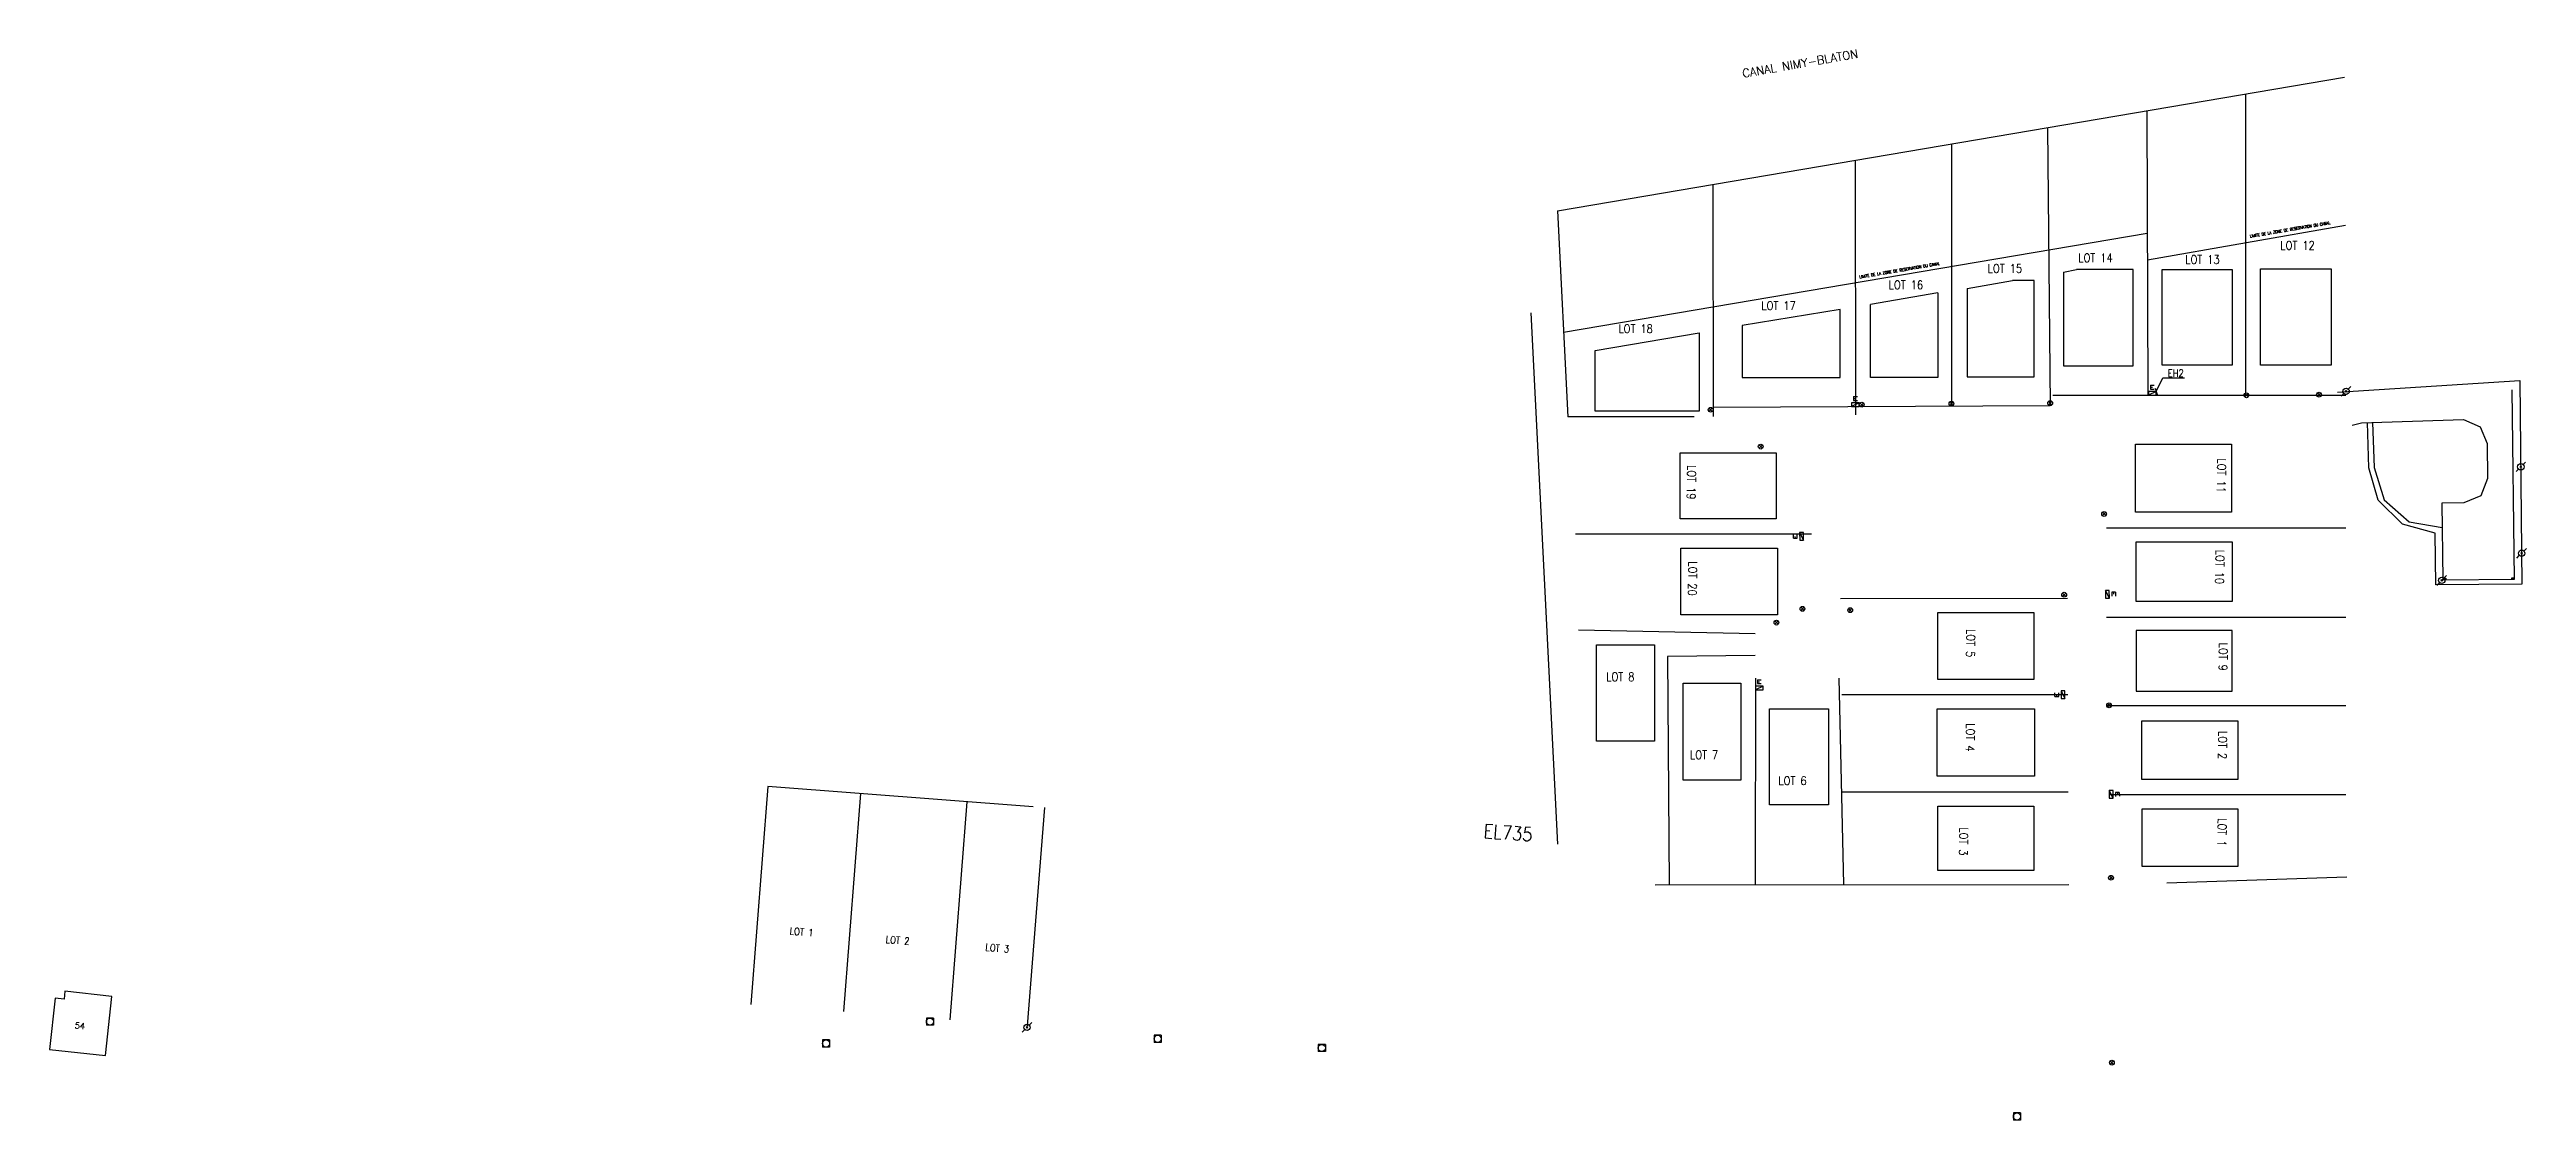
# Model space of a CAD drawing. Header units: millimetres. Extents: x 116000 to 116971, y 129059 to 129946.
# Drawn here: x 116011 to 116527, y 129722 to 129946 of the extents above; entities that cross this region are included whole.
import ezdxf

# ---------------------------------------------------------------- set-up
doc = ezdxf.new("R2010")
doc.units = ezdxf.units.MM
doc.layers.get('0').update_dxf_attribs({"linetype": 'CONTINUOUS'})
for name, color, linetype in [('W0008', 7, 'CONTINUOUS'), ('W0100', 7, 'CONTINUOUS'), ('W0211', 2, 'CONTINUOUS'), ('W0310', 3, 'CONTINUOUS'), ('W0330', 7, 'CONTINUOUS'), ('w0400', 7, 'CONTINUOUS'), ('W0420', 7, 'CONTINUOUS'), ('W0430', 7, 'CONTINUOUS'), ('W0469', 7, 'CONTINUOUS'), ('W0473', 7, 'CONTINUOUS'), ('W0991', 7, 'CONTINUOUS')]:
    doc.layers.add(name, color=color, linetype=linetype)
doc.styles.get("Standard").update_dxf_attribs({"font": 'romans.shx', "width": 0.85})
doc.dimstyles.get("Standard").update_dxf_attribs({"dimtxt": 1.5, "dimasz": 1, "dimexe": 1.25, "dimexo": 0.625, "dimgap": 0.25, "dimtad": 2, "dimzin": 0, "dimdsep": 46, "dimtxsty": 'Standard', "dimblk1": 'OBLIQUE', "dimblk2": 'OBLIQUE', "dimsah": 1, "dimcen": -0.5, "dimse1": 1, "dimse2": 1, "dimadec": 0, "dimazin": 0, "dimtfac": 1, "dimtofl": 0, "dimtmove": 2, "dimatfit": 3, "dimldrblk": 'OBLIQUE', "dimfxl": 0, "dimtolj": 1, "dimtzin": 0, "dimarcsym": 0})

msp = doc.modelspace()

# ---------------------------------------------------------------- texts
at = {"layer": 'W0330', "linetype": 'Continuous', "width": 0.85}
for s, p in [('LOT 1', (116164.87, 129761.24)), ('LOT 2', (116184.9, 129759.49)), ('LOT 3', (116205.69, 129757.86))]:
    msp.add_text(s, height=1.5, rotation=355.4792, dxfattribs=at).set_placement(p)
at = {"layer": 'W0430', "linetype": 'Continuous', "insert": (116452.36, 129877.54), "char_height": 1.5, "attachment_point": 7}
msp.add_mtext('\\A1;EH2', dxfattribs=at)
at = {"layer": 'W0991', "linetype": 'Continuous'}
for s, height, rotation, p in [('CANAL NIMY-BLATON', 1.75, 9.8936, (116363.8, 129939.9)), ('54', 1.25, 353.751, (116015.76, 129741.71))]:
    msp.add_text(s, height=height, rotation=rotation, dxfattribs=at).set_placement(p)
at = {"layer": 'W0991', "linetype": 'Continuous', "width": 0.85}
for s, height, rotation, p in [('LIMITE DE LA ZONE DE RESERVATION DU CANAL', 0.5933, 9.6196, (116469.55, 129906.54)), ('LIMITE DE LA ZONE DE RESERVATION DU CANAL', 0.5933, 9.6196, (116388.11, 129898.04)), ('LOT 19', 1.775, 268.8765, (116352.19, 129859.14)), ('LOT 11', 1.775, 268.8765, (116462.74, 129860.53)), ('LOT 10', 1.775, 268.8765, (116462.39, 129841.49)), ('LOT 20', 1.775, 268.8765, (116352.43, 129839.08)), ('LOT 5', 1.775, 268.8765, (116410.42, 129824.95)), ('LOT 9', 1.775, 268.8765, (116463.09, 129822.13)), ('LOT 4', 1.775, 268.8765, (116410.35, 129805.31)), ('LOT 2', 1.775, 268.8765, (116462.97, 129803.71)), ('EL735', 2.915, 355.6039, (116309.58, 129781.41)), ('LOT 1', 1.775, 268.8765, (116462.86, 129785.52)), ('LOT 3', 1.775, 268.8765, (116408.94, 129783.6))]:
    msp.add_text(s, height=height, rotation=rotation, dxfattribs=at).set_placement(p)
for s, p in [('LOT 14', (116433.69, 129901.45)), ('LOT 13', (116456, 129901.1)), ('LOT 12', (116475.85, 129904.04)), ('LOT 16', (116394.15, 129895.82)), ('LOT 15', (116414.79, 129899.23)), ('LOT 17', (116367.61, 129891.48)), ('LOT 18', (116337.79, 129886.67)), ('LOT 8', (116335.23, 129814.09)), ('LOT 7', (116352.72, 129797.82)), ('LOT 6', (116371.15, 129792.42))]:
    msp.add_text(s, height=1.775, dxfattribs=at).set_placement(p)

# ---------------------------------------------------------------- blocks, each defined once
blk = doc.blocks.new('T469')
at = {"color": 0, "linetype": 'Continuous', "flags": 128}
for points in [[(-0.35, 0.35), (0.35, -0.35)], [(-0.35, -0.35), (0.35, 0.35)]]:
    blk.add_lwpolyline(points, dxfattribs=at)
at = {"color": 0, "linetype": 'Continuous'}
blk.add_circle((0, 0), 0.5, dxfattribs=at)
blk = doc.blocks.new('T430')
at = {"flags": 128}
for points in [[(0.8, 0.8), (-0.8, 0.8)], [(-0.8, 0.8), (-0.8, 0)], [(0.8, 0.8), (-0.8, 0)], [(-0.8, 0), (0.8, 0)], [(-0.4, 2.1), (0.4, 2.1)], [(-0.4, 2.1), (-0.4, 1.3)], [(-0.4, 1.7), (0, 1.7)], [(-0.4, 1.3), (0.4, 1.3)], [(0.8, 0), (0.8, 0.8)]]:
    blk.add_lwpolyline(points, dxfattribs=at)
blk = doc.blocks.new('_OBLIQUE')
at = {"color": 0, "linetype": 'ByBlock'}
blk.add_line((-0.5, -0.5), (0.5, 0.5), dxfattribs=at)
blk = doc.blocks.new('T473')
for p, q in [((-0.166667, 0.166667), (0.166667, -0.166667)), ((-0.166667, -0.166667), (0.166667, 0.166667)), ((0.500001, 0.500001), (1.000002, 1.000002)), ((-1.000002, -1.000002), (-0.500001, -0.500001))]:
    blk.add_line(p, q)
blk.add_ellipse((0, 0), major_axis=(0.471405, 0.471405), ratio=1, start_param=5.4977871438, end_param=11.780972451)
blk = doc.blocks.new('T420')
for p, q in [((0.75, 0.75), (-0.75, 0.75)), ((-0.75, 0.75), (-0.75, -0.75)), ((0.75, 0.75), (0.75, -0.75)), ((0.75, -0.75), (-0.75, -0.75))]:
    blk.add_line(p, q)
blk.add_ellipse((0, 0), major_axis=(-0.53, 0.53), ratio=1, start_param=3.926991, end_param=10.210176)
blk = doc.blocks.new('T400')
at = {"color": 0, "linetype": 'ByBlock', "lineweight": -2}
for p, q in [((-0.15, -0.25), (-0.15, 0.3)), ((-0.15, 0.3), (0.15, 0.3)), ((-0.15, 0.15), (0.15, 0.15)), ((-0.15, 0), (0.15, 0)), ((0.15, 0.3), (0.15, -0.25)), ((-0.15, -0.15), (0.15, -0.15)), ((-0.15, -0.25), (-0.15, -0.3)), ((-0.15, -0.3), (0.15, -0.3)), ((0.15, -0.3), (0.15, -0.25))]:
    blk.add_line(p, q, dxfattribs=at)

# ---------------------------------------------------------------- linework, layer by layer
at = {"layer": 'W0008', "color": 252}
for p, q in [((116325.1, 129912.16), (116327.21, 129869.19)), ((116319.54, 129890.84), (116325.06, 129780.1)), ((116353.6, 129869.22), (116327.21, 129869.19))]:
    msp.add_line(p, q, dxfattribs=at)
at = {"layer": 'W0008', "color": 252, "flags": 128}
for points in [[(116487.77, 129874.35), (116525.78, 129876.79), (116526.22, 129834.31), (116508.26, 129834.19), (116508.15, 129844.95), (116501.31, 129846.8), (116496.25, 129851.78), (116494.31, 129858.58), (116494, 129867.98)], [(116490.83, 129867.43), (116492.8, 129867.94), (116514.03, 129868.62), (116517.53, 129867.13), (116518.98, 129863.62), (116519.08, 129856.31), (116517.65, 129852.74), (116514.12, 129851.24), (116509.5, 129851.21), (116509.73, 129835.21), (116524.72, 129835.32), (116524.17, 129874.82)]]:
    msp.add_lwpolyline(points, dxfattribs=at)
at = {"layer": 'W0008', "color": 252, "elevation": 0.36, "flags": 128}
msp.add_lwpolyline([(116495.1, 129868.01), (116495.41, 129858.61), (116497.48, 129851.9), (116502.71, 129847.29), (116509.61, 129846.09)], dxfattribs=at)
at = {"layer": 'W0100', "color": 252}
for p, q in [((116410.5, 129895.93), (116420.01, 129897.6)), ((116430.59, 129899.33), (116433.3, 129899.88)), ((116404.39, 129895.04), (116390.38, 129892.63)), ((116384.06, 129891.59), (116363.56, 129888.21)), ((116332.92, 129883.03), (116354.63, 129886.68))]:
    msp.add_line(p, q, dxfattribs=at)
for points in [[(116410.5, 129895.93), (116410.5, 129877.52), (116424.51, 129877.52), (116424.51, 129897.6), (116420.01, 129897.6)], [(116430.59, 129899.33), (116430.59, 129879.8), (116445.16, 129879.8), (116445.16, 129899.88), (116433.3, 129899.88)], [(116404.39, 129895.04), (116404.39, 129877.37), (116390.38, 129877.37), (116390.38, 129892.63)], [(116363.56, 129888.21), (116363.56, 129877.37), (116384.06, 129877.37), (116384.06, 129891.59)], [(116354.63, 129886.68), (116354.63, 129870.34), (116332.95, 129870.34), (116332.95, 129883.04)]]:
    msp.add_lwpolyline(points, dxfattribs=at)
for points in [[(116451.19, 129899.88), (116465.82, 129899.88), (116465.82, 129879.94), (116451.19, 129879.94)], [(116471.69, 129900.02), (116486.47, 129900.02), (116486.47, 129879.94), (116471.69, 129879.94)], [(116350.68, 129861.68), (116370.67, 129861.68), (116370.67, 129847.9), (116350.68, 129847.9)], [(116445.63, 129863.5), (116465.67, 129863.5), (116465.67, 129849.28), (116445.63, 129849.28)], [(116350.82, 129841.81), (116370.97, 129841.81), (116370.97, 129827.88), (116350.82, 129827.88)], [(116445.76, 129843.15), (116465.8, 129843.15), (116465.8, 129830.71), (116445.76, 129830.71)], [(116404.38, 129828.42), (116424.42, 129828.42), (116424.42, 129814.4), (116404.38, 129814.4)], [(116333.24, 129821.65), (116345.29, 129821.65), (116345.29, 129801.59), (116333.24, 129801.59)], [(116465.81, 129824.67), (116445.8, 129824.67), (116445.8, 129811.97), (116465.81, 129811.97)], [(116369.33, 129808.29), (116381.59, 129808.29), (116381.59, 129788.28), (116369.33, 129788.28)], [(116404.26, 129808.27), (116424.54, 129808.27), (116424.54, 129794.25), (116404.26, 129794.25)], [(116446.94, 129805.8), (116466.98, 129805.8), (116466.98, 129793.54), (116446.94, 129793.54)], [(116404.38, 129788.01), (116424.42, 129788.01), (116424.42, 129774.58), (116404.38, 129774.58)], [(116447.05, 129787.42), (116466.98, 129787.42), (116466.98, 129775.4), (116447.05, 129775.4)], [(116010.55, 129737.28), (116022.21, 129736), (116023.56, 129748.32), (116013.76, 129749.4), (116013.58, 129747.75), (116011.72, 129747.96), (116010.55, 129737.28)]]:
    msp.add_lwpolyline(points, close=True, dxfattribs=at)
at = {"layer": 'W0100', "color": 252, "flags": 128}
msp.add_lwpolyline([(116351.27, 129813.63), (116363.31, 129813.63), (116363.31, 129793.41), (116351.27, 129793.41)], close=True, dxfattribs=at)
at = {"layer": 'W0211', "color": 252}
msp.add_line((116325.1, 129912.16), (116489.22, 129940), dxfattribs=at)
at = {"layer": 'W0310', "color": 252}
for p, q in [((116468.6, 129936.5), (116468.61, 129873.68)), ((116427.29, 129929.49), (116427.83, 129871.53)), ((116447.99, 129933.01), (116448.22, 129873.68)), ((116407.23, 129926.09), (116407.24, 129871.43)), ((116387.17, 129922.69), (116387.23, 129869.58)), ((116357.51, 129917.66), (116357.54, 129869.26)), ((116448.11, 129901.94), (116489.44, 129909.16)), ((116326.34, 129886.87), (116448.09, 129907.48)), ((116357.54, 129871.17), (116427.83, 129871.53)), ((116428.37, 129873.68), (116489.54, 129873.68)), ((116439.62, 129846.04), (116489.52, 129846.04)), ((116328.83, 129844.78), (116378.07, 129844.78)), ((116384.12, 129831.3), (116431.43, 129831.38)), ((116439.62, 129827.45), (116489.52, 129827.45)), ((116329.48, 129824.77), (116366.3, 129824.02)), ((116366.29, 129819.4), (116348.04, 129819.22)), ((116348.04, 129819.22), (116348.4, 129771.61)), ((116366.38, 129814.68), (116366.29, 129771.63)), ((116383.74, 129814.71), (116384.71, 129771.64)), ((116384.37, 129811.26), (116431.51, 129811.26)), ((116439.8, 129809.03), (116489.52, 129809.03)), ((116384.53, 129790.96), (116431.59, 129790.96)), ((116440.16, 129790.44), (116489.52, 129790.44)), ((116452.14, 129772.03), (116489.7, 129773.28)), ((116345.46, 129771.61), (116431.75, 129771.67))]:
    msp.add_line(p, q, dxfattribs=at)
at = {"layer": 'W0330', "color": 252, "flags": 128}
for points in [[(116215.71, 129787.89), (116160.4, 129792.08), (116156.81, 129746.67)], [(116179.72, 129790.62), (116176.13, 129745.16)], [(116201.91, 129788.94), (116198.32, 129743.44)], [(116218.05, 129787.72), (116214.45, 129742.18)]]:
    msp.add_lwpolyline(points, dxfattribs=at)

# ---------------------------------------------------------------- block references
at = {"layer": 'w0400'}
for p, rotation in [((116510.04, 129835.38), 270.8026675750824), ((116524.41, 129835.47), 90.80266757508237)]:
    msp.add_blockref('T400', p, dxfattribs=dict(at, rotation=rotation))
at = {"layer": 'W0420'}
for p in [(116194.18, 129743.08), (116172.51, 129738.53), (116241.68, 129739.48), (116275.91, 129737.58), (116420.91, 129723.3)]:
    msp.add_blockref('T420', p, dxfattribs=at)
at = {"layer": 'W0430'}
for p in [(116387.23, 129871.32), (116449.16, 129873.68)]:
    msp.add_blockref('T430', p, dxfattribs=at)
for p, rotation in [((116376.38, 129844.29), 90.81301220334636), ((116439.37, 129832.18), 270.6130716701763), ((116367.18, 129812.25), 0.1042928440517536), ((116430.93, 129811.26), 90), ((116440.16, 129790.44), 270.6130716701763)]:
    msp.add_blockref('T430', p, dxfattribs=dict(at, rotation=rotation))
at = {"layer": 'W0469'}
for p in [(116388.53, 129871.72), (116407.24, 129871.93), (116427.83, 129872.03), (116468.77, 129873.68), (116483.92, 129873.81), (116357.02, 129870.66), (116367.46, 129862.98), (116439.08, 129848.93), (116430.75, 129832.1), (116370.74, 129826.28), (116376.17, 129829.16), (116386.13, 129828.88), (116440.13, 129809.03), (116440.53, 129773.08), (116440.72, 129734.52)]:
    msp.add_blockref('T469', p, dxfattribs=at)
at = {"layer": 'W0473', "rotation": 359.9734864528393}
msp.add_blockref('T473', (116489.55, 129874.5), dxfattribs=at)
at = {"layer": 'W0473'}
for p in [(116489.55, 129874.5), (116526.01, 129858.77), (116526.18, 129840.75), (116509.52, 129835.09), (116214.43, 129741.89)]:
    msp.add_blockref('T473', p, dxfattribs=at)

msp.set_redraw_order([(e.dxf.handle, doc.entitydb.next_handle()) for e in msp.query("TEXT MTEXT ATTDEF DIMENSION ARC_DIMENSION")])  # texts and dimensions are drawn at this point

# ---------------------------------------------------------------- leaders
at = {"layer": 'W0430', "linetype": 'Continuous', "annotation_type": 0, "has_hookline": 1, "hookline_direction": 0, "text_width": 3.28}
msp.add_leader([(116449.96, 129874.48), (116451.34, 129877.29), (116452.34, 129877.29)], dimstyle='Standard', dxfattribs=at)

doc.saveas('drawing.dxf')
